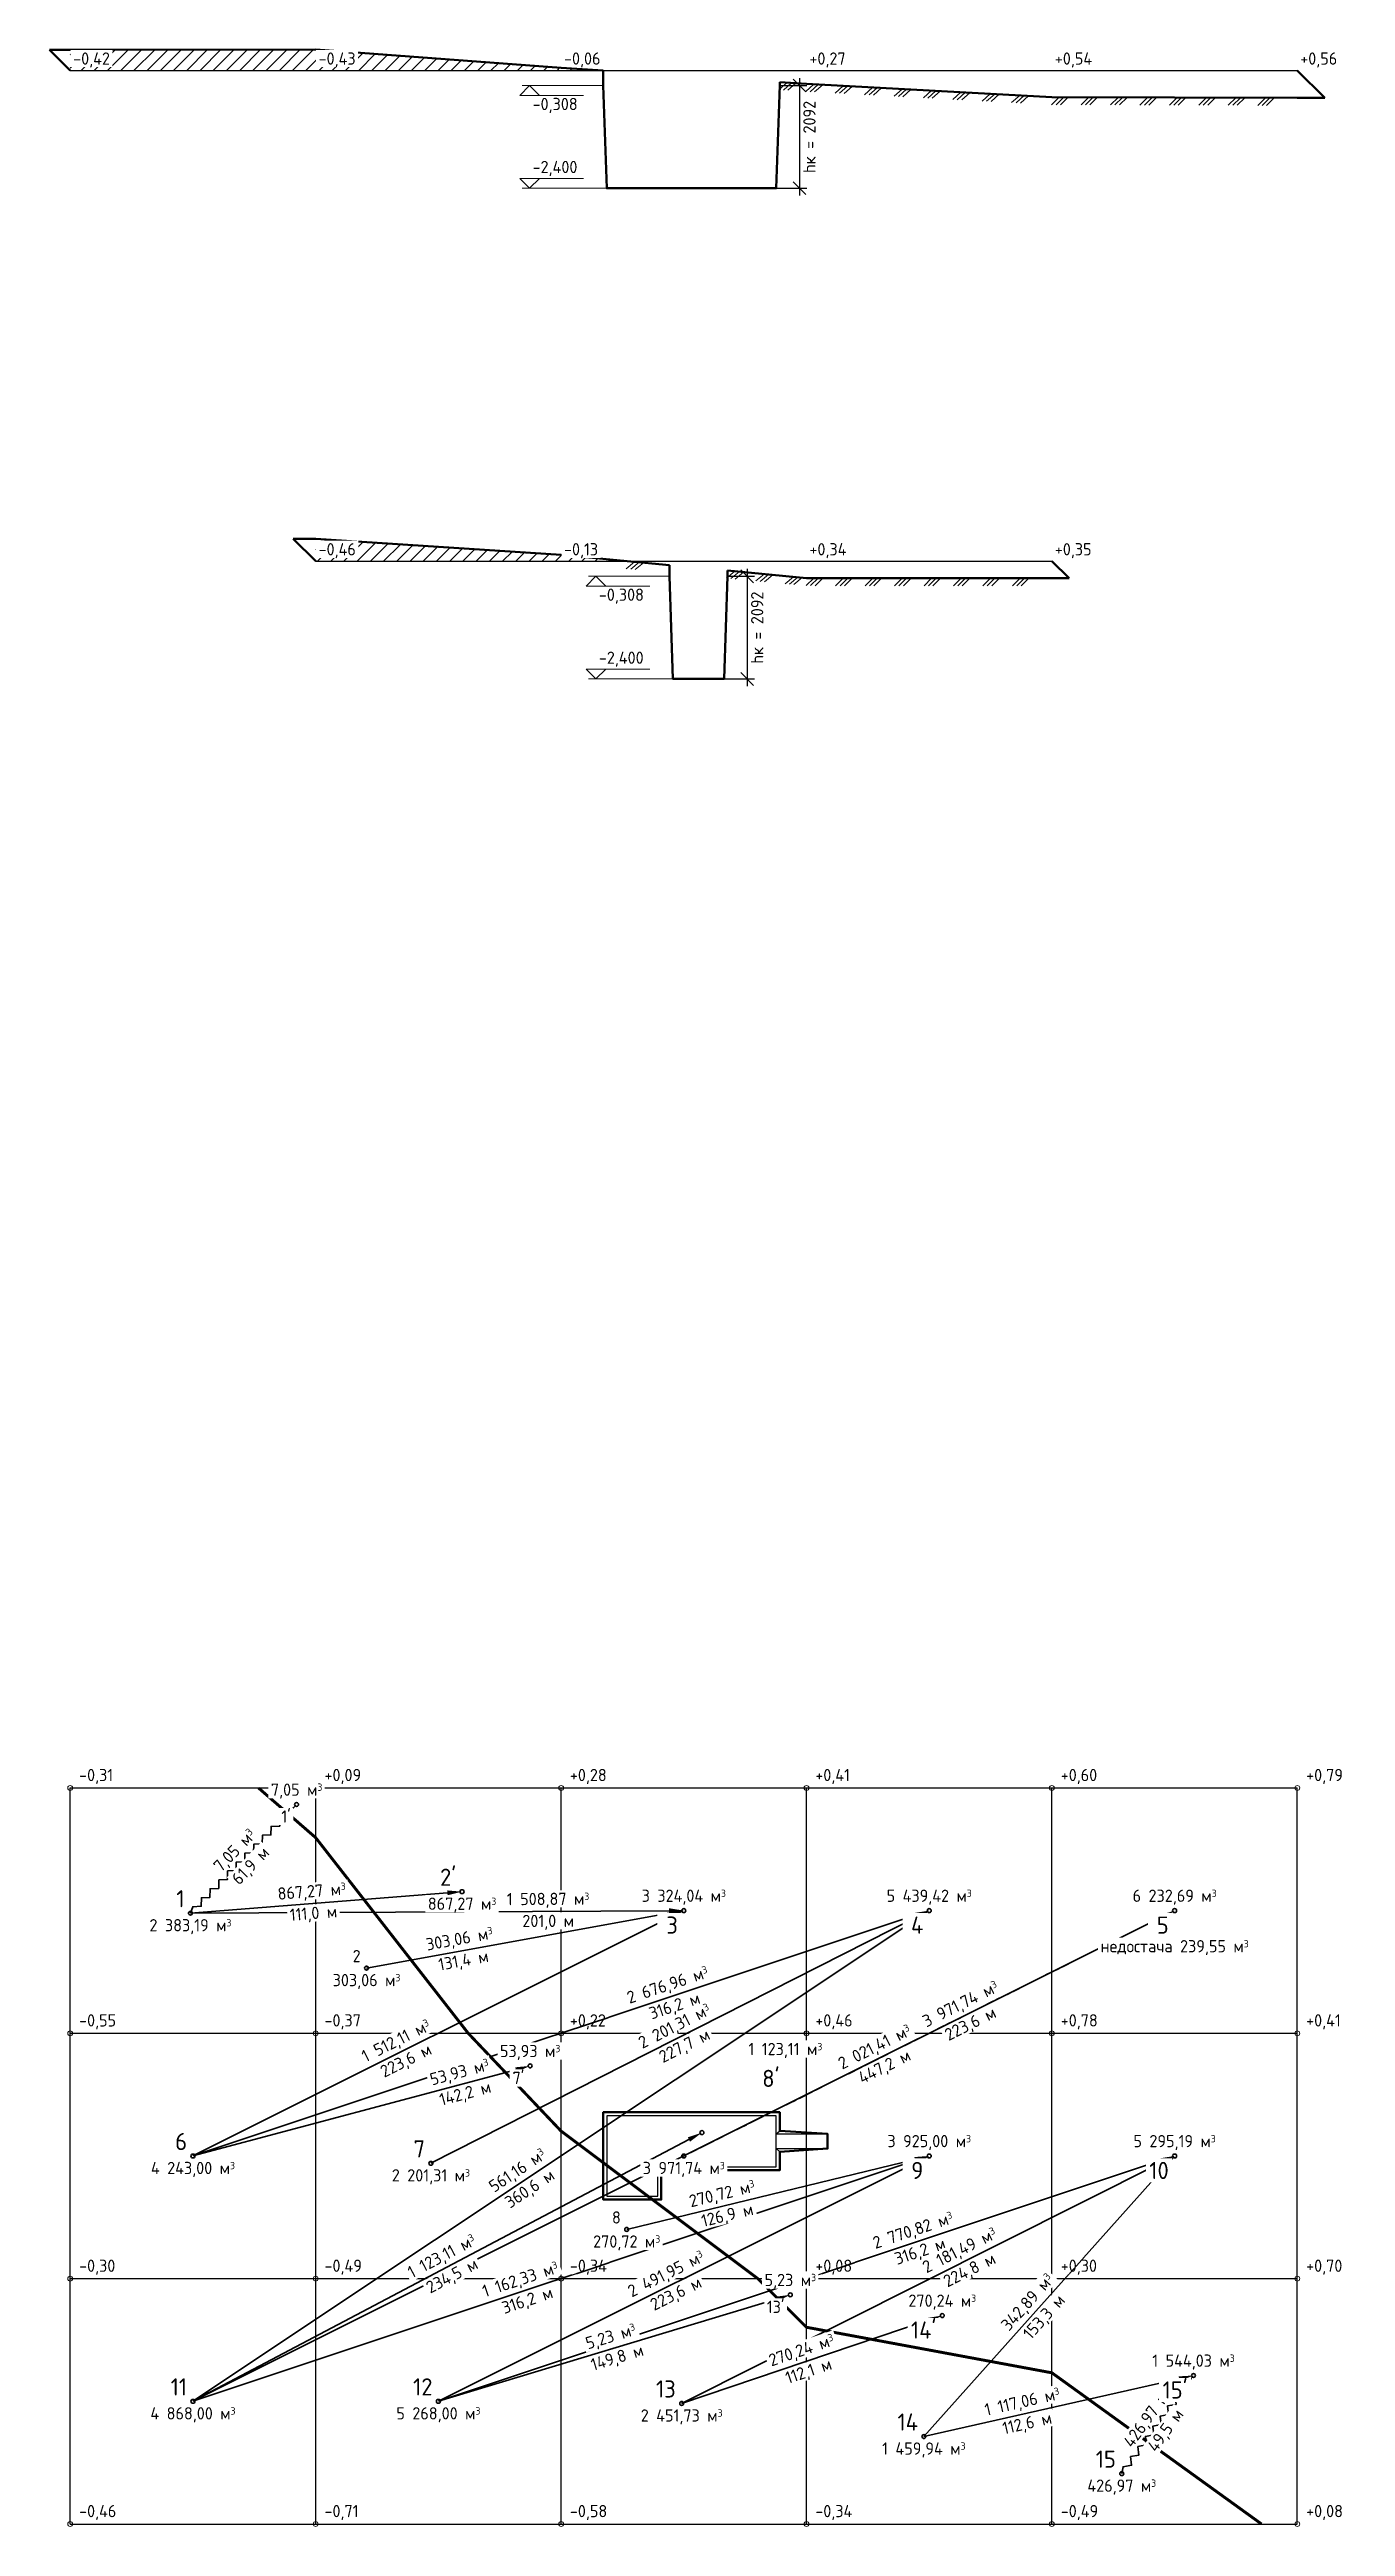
# Model space of a CAD drawing. Header units: metres. Extents: x -53 to 561, y -5023 to 322.
# Drawn here: x -8 to 520, y -3001 to -1991 of the extents above; entities that cross this region are included whole.
import ezdxf

# ---------------------------------------------------------------- set-up
doc = ezdxf.new("R2010")
doc.units = ezdxf.units.M
doc.linetypes.add('ГОСТ_штриховая', pattern=[7.5, 6, -1.5])
for name, color, linetype, lineweight in [('Котлован', 7, 'Continuous', 50), ('Котлован_низ', 7, 'Continuous', 25), ('ЛНР', 1, 'Continuous', 70), ('Номера_фигур', 7, 'Continuous', 25), ('Отметки', 5, 'Continuous', 18), ('ПВ_штриховка', 8, 'Continuous', 18), ('Перемещения', 7, 'Continuous', 35), ('Проектная', 1, 'Continuous', 25), ('Профиль', 7, 'Continuous', 50), ('Размеры', 3, 'Continuous', 18), ('Сетка', 7, 'Continuous', 25), ('Штриховка', 8, 'Continuous', 18)]:
    doc.layers.add(name, color=color, linetype=linetype, lineweight=lineweight)
doc.styles.add('ГОСТ тип Б', font='GOST_B.TTF')
doc.dimstyles.new('Мв1-100', dxfattribs={"dimscale": 2, "dimtxt": 2.5, "dimasz": 2.5, "dimexe": 1.5, "dimexo": 0, "dimgap": 0.8, "dimtad": 1, "dimdec": 0, "dimlfac": 50, "dimtxsty": 'ГОСТ тип Б', "dimtsz": 1.3, "dimcen": 2.5, "dimdle": 1.5, "dimclrd": 3, "dimclre": 3, "dimclrt": 3, "dimazin": 3, "dimtfac": 1, "dimtix": 1, "dimtmove": 0, "dimatfit": 3, "dimtfill": 1})

msp = doc.modelspace()

# ---------------------------------------------------------------- texts
at = {"layer": 'Отметки', "char_height": 5, "style": 'ГОСТ тип Б'}
for s, insert, attachment_point in [('-0,308', (188.398, -2011.164), 1), ('-2,400', (188.398, -2043), 7), ('-0,308', (215.398, -2211.164), 1), ('-2,400', (215.398, -2243), 7)]:
    msp.add_mtext(s, dxfattribs=dict(at, insert=insert, attachment_point=attachment_point))

# ---------------------------------------------------------------- hatches: boundary and pattern name
at = {"layer": 'ПВ_штриховка'}
h = msp.add_hatch(dxfattribs=at)
h.set_pattern_fill('ANSI31', color=8, scale=1.2)
h.paths.add_polyline_path([(0, -2000), (100, -2000), (100, -1991.464), (0, -1991.564)])
h = msp.add_hatch(dxfattribs=at)
h.set_pattern_fill('ANSI31', color=8, scale=1.2)
h.paths.add_polyline_path([(100, -2000), (200, -2000), (200, -1998.864), (100, -1991.464)])
h = msp.add_hatch(dxfattribs=at)
h.set_pattern_fill('ANSI31', color=8, scale=1.2)
h.paths.add_polyline_path([(200, -2000), (217.198, -2000), (217.198, -1999.999), (200, -1998.864)])
h = msp.add_hatch(dxfattribs=at)
h.set_pattern_fill('ANSI31', color=8, scale=1.2)
h.paths.add_polyline_path([(100, -2200), (200, -2200), (200, -2197.464), (100, -2190.864)])
h = msp.add_hatch(dxfattribs=at)
h.set_pattern_fill('ANSI31', color=8, scale=1.2)
h.paths.add_polyline_path([(200, -2200), (226.979, -2200), (226.979, -2200), (200, -2197.464)])

# ---------------------------------------------------------------- linework, layer by layer
at = {"layer": 'Котлован'}
for points in [[(217.198, -1999.999), (217.198, -2006.164), (218.6, -2048), (287.7, -2048), (289.102, -2006.164), (289.102, -2004.745)], [(244.198, -2201.619), (244.198, -2206.164), (245.6, -2248), (266.4, -2248), (267.802, -2206.164), (267.802, -2203.837)]]:
    msp.add_lwpolyline(points, dxfattribs=at)
msp.add_lwpolyline([(289.102, -2839.692), (289.102, -2832.198), (217.198, -2832.198), (217.198, -2867.802), (240.802, -2867.802), (240.802, -2855.802), (289.102, -2855.802), (289.102, -2848.308), (308.618, -2847), (308.618, -2841)], close=True, dxfattribs=at)
at = {"layer": 'Котлован_низ'}
for p, q in [((287.7, -2841), (289.102, -2839.692)), ((287.7, -2841), (308.618, -2841)), ((287.7, -2847), (308.618, -2847)), ((287.7, -2847), (289.102, -2848.308))]:
    msp.add_line(p, q, dxfattribs=at)
msp.add_lwpolyline([(218.6, -2866.4), (239.4, -2866.4), (239.4, -2854.4), (287.7, -2854.4), (287.7, -2833.6), (218.6, -2833.6)], close=True, dxfattribs=at)
at = {"layer": 'ЛНР', "const_width": 1.2}
msp.add_lwpolyline([(485.404, -3000), (400, -2938.38), (300, -2919.81), (280.19, -2900), (200, -2839.857), (162.169, -2800), (100, -2720.261), (76.7, -2700)], dxfattribs=at)
at = {"layer": 'Отметки'}
for p, q in [((183.198, -2010.164), (187.198, -2006.164)), ((217.198, -2006.164), (184.198, -2006.164)), ((187.198, -2006.164), (191.198, -2010.164)), ((183.198, -2010.164), (209.198, -2010.164)), ((183.198, -2044), (187.198, -2048)), ((183.198, -2044), (209.198, -2044)), ((218.6, -2048), (184.198, -2048)), ((187.198, -2048), (191.198, -2044)), ((210.198, -2210.164), (214.198, -2206.164)), ((210.198, -2210.164), (236.198, -2210.164)), ((244.198, -2206.164), (211.198, -2206.164)), ((214.198, -2206.164), (218.198, -2210.164)), ((210.198, -2244), (214.198, -2248)), ((210.198, -2244), (236.198, -2244)), ((245.6, -2248), (211.198, -2248)), ((214.198, -2248), (218.198, -2244))]:
    msp.add_line(p, q, dxfattribs=at)
at = {"layer": 'Перемещения'}
for p, q in [((48.979, -2751.045), (153.667, -2742.755)), ((48.979, -2751.045), (244, -2750.031)), ((120.723, -2773.42), (244.096, -2751.07)), ((50, -2850), (181.593, -2814.835)), ((226.73, -2879.952), (344.17, -2851.417)), ((150, -2950), (287.654, -2908.341)), ((249.131, -2950.869), (349.634, -2916.959)), ((347.817, -2964.345), (451.837, -2940.804))]:
    msp.add_line(p, q, dxfattribs=at)
for points in [[(48.979, -2751.045), (49.896, -2748.389), (53.389, -2748.248), (53.447, -2744.753), (56.94, -2744.611), (56.998, -2741.116), (60.491, -2740.975), (60.549, -2737.48), (64.042, -2737.339), (64.101, -2733.844), (67.593, -2733.702), (67.652, -2730.207), (71.144, -2730.066), (71.203, -2726.571), (74.695, -2726.43), (74.754, -2722.935), (78.246, -2722.794), (78.305, -2719.299), (81.798, -2719.157), (81.856, -2715.662), (85.349, -2715.521), (85.407, -2712.026), (88.041, -2711.046)], [(428.468, -2979.46), (429.01, -2976.685), (432.458, -2976.034), (432.031, -2972.551), (435.479, -2971.901), (435.052, -2968.418), (438.5, -2967.767), (438.073, -2964.284), (441.522, -2963.634), (441.095, -2960.151), (444.543, -2959.5), (444.116, -2956.017), (447.564, -2955.366), (447.137, -2951.883), (450.585, -2951.233), (450.158, -2947.75), (453.607, -2947.099), (454.148, -2944.324)]]:
    msp.add_lwpolyline(points, dxfattribs=at)
for points in [[(88.041, -2711.046, 2, 0, 0), (92.233, -2706.754, 0, 0, 0)], [(153.667, -2742.755, 2, 0, 0), (159.648, -2742.282, 0, 0, 0)], [(244, -2750.031, 2, 0, 0), (250, -2750, 0, 0, 0)], [(244.096, -2751.07, 2, 0, 0), (250, -2750, 0, 0, 0)], [(244.633, -2752.683, 2, 0, 0), (250, -2750, 0, 0, 0)], [(344.308, -2751.897, 2, 0, 0), (350, -2750, 0, 0, 0)], [(344.649, -2752.714, 2, 0, 0), (350, -2750, 0, 0, 0)], [(345.008, -2753.328, 2, 0, 0), (350, -2750, 0, 0, 0)], [(444.633, -2752.683, 2, 0, 0), (450, -2750, 0, 0, 0)], [(444.633, -2752.683, 2, 0, 0), (450, -2750, 0, 0, 0)], [(181.593, -2814.835, 2, 0, 0), (187.39, -2813.286, 0, 0, 0)], [(252.089, -2843.284, 2, 0, 0), (257.395, -2840.482, 0, 0, 0)], [(344.17, -2851.417, 2, 0, 0), (350, -2850, 0, 0, 0)], [(344.308, -2851.897, 2, 0, 0), (350, -2850, 0, 0, 0)], [(344.633, -2852.683, 2, 0, 0), (350, -2850, 0, 0, 0)], [(444.308, -2851.897, 2, 0, 0), (450, -2850, 0, 0, 0)], [(444.638, -2852.693, 2, 0, 0), (450, -2850, 0, 0, 0)], [(446.002, -2854.474, 2, 0, 0), (450, -2850, 0, 0, 0)], [(287.654, -2908.341, 2, 0, 0), (293.397, -2906.603, 0, 0, 0)], [(349.634, -2916.959, 2, 0, 0), (355.319, -2915.041, 0, 0, 0)], [(451.837, -2940.804, 2, 0, 0), (457.689, -2939.48, 0, 0, 0)], [(454.148, -2944.324, 2, 0, 0), (457.689, -2939.48, 0, 0, 0)]]:
    msp.add_lwpolyline(points, format="xyseb", dxfattribs=at)
for centre in [(92.233, -2706.754), (159.648, -2742.282), (48.979, -2751.045), (250, -2750), (350, -2750), (450, -2750), (120.723, -2773.42), (187.39, -2813.286), (257.395, -2840.482), (50, -2850), (146.951, -2852.994), (250, -2850), (350, -2850), (450, -2850), (226.73, -2879.952), (293.397, -2906.603), (355.319, -2915.041), (457.689, -2939.48), (50, -2950), (150, -2950), (249.131, -2950.869), (347.817, -2964.345), (428.468, -2979.46)]:
    msp.add_circle(centre, 0.8, dxfattribs=at)
at = {"layer": 'Проектная'}
for p, q in [((0, -2000), (500, -2000)), ((100, -2200), (400, -2200))]:
    msp.add_line(p, q, dxfattribs=at)
at = {"layer": 'Профиль'}
for p, q in [((0, -2000), (-8.436, -1991.564)), ((500, -2000), (511.164, -2011.164)), ((100, -2200), (90.864, -2190.864)), ((400, -2200), (406.964, -2206.964))]:
    msp.add_line(p, q, dxfattribs=at)
for points in [[(-8.436, -1991.564), (0, -1991.564), (100, -1991.464), (200, -1998.864), (217.198, -1999.999)], [(289.102, -2004.745), (300, -2005.464), (400, -2010.864), (500, -2011.164), (511.164, -2011.164)], [(90.864, -2190.864), (100, -2190.864), (200, -2197.464), (226.979, -2200), (244.198, -2201.619)], [(267.802, -2203.837), (300, -2206.864), (400, -2206.964), (406.964, -2206.964)]]:
    msp.add_lwpolyline(points, dxfattribs=at)
at = {"layer": 'Сетка'}
for p, q in [((0, -2700), (500, -2700)), ((0, -3000), (0, -2700)), ((100, -3000), (100, -2700)), ((200, -3000), (200, -2700)), ((300, -3000), (300, -2700)), ((400, -3000), (400, -2700)), ((500, -3000), (500, -2700)), ((0, -2800), (500, -2800)), ((0, -2900), (500, -2900)), ((0, -3000), (500, -3000))]:
    msp.add_line(p, q, dxfattribs=at)
at = {"layer": 'Штриховка'}
for p, q in [((292.095, -2004.942), (288.786, -2007.842)), ((293.891, -2005.061), (290.582, -2007.96)), ((295.687, -2005.179), (292.378, -2008.079)), ((302.996, -2005.626), (299.721, -2008.565)), ((304.793, -2005.723), (301.519, -2008.662)), ((306.59, -2005.82), (303.316, -2008.759)), ((314.978, -2006.273), (311.704, -2009.212)), ((316.776, -2006.37), (313.501, -2009.309)), ((318.573, -2006.467), (315.298, -2009.406)), ((326.961, -2006.92), (323.686, -2009.859)), ((328.758, -2007.017), (325.484, -2009.956)), ((330.555, -2007.114), (327.281, -2010.053)), ((338.943, -2007.567), (335.669, -2010.506)), ((340.741, -2007.664), (337.466, -2010.603)), ((342.538, -2007.761), (339.264, -2010.7)), ((350.926, -2008.214), (347.651, -2011.153)), ((352.723, -2008.311), (349.449, -2011.25)), ((354.521, -2008.408), (351.246, -2011.347)), ((362.908, -2008.861), (359.634, -2011.8)), ((364.706, -2008.958), (361.431, -2011.897)), ((366.503, -2009.055), (363.229, -2011.994)), ((374.891, -2009.508), (371.616, -2012.447)), ((376.688, -2009.605), (373.414, -2012.544)), ((378.486, -2009.702), (375.211, -2012.641)), ((386.873, -2010.155), (383.599, -2013.094)), ((388.671, -2010.252), (385.396, -2013.191)), ((390.468, -2010.349), (387.194, -2013.288)), ((403, -2010.873), (399.879, -2013.975)), ((404.8, -2010.878), (401.679, -2013.98)), ((406.6, -2010.884), (403.479, -2013.986)), ((415, -2010.909), (411.879, -2014.011)), ((416.8, -2010.914), (413.679, -2014.016)), ((418.6, -2010.92), (415.479, -2014.022)), ((427, -2010.945), (423.879, -2014.047)), ((428.8, -2010.95), (425.679, -2014.052)), ((430.6, -2010.956), (427.479, -2014.058)), ((439, -2010.981), (435.879, -2014.083)), ((440.8, -2010.986), (437.679, -2014.088)), ((442.6, -2010.992), (439.479, -2014.094)), ((451, -2011.017), (447.879, -2014.119)), ((452.8, -2011.022), (449.679, -2014.124)), ((454.6, -2011.028), (451.479, -2014.13)), ((463, -2011.053), (459.879, -2014.155)), ((464.8, -2011.058), (461.679, -2014.16)), ((466.6, -2011.064), (463.479, -2014.166)), ((475, -2011.089), (471.879, -2014.191)), ((476.8, -2011.094), (473.679, -2014.196)), ((478.6, -2011.1), (475.479, -2014.202)), ((487, -2011.125), (483.879, -2014.227)), ((488.8, -2011.13), (485.679, -2014.232)), ((490.6, -2011.136), (487.479, -2014.238)), ((229.966, -2200.281), (226.577, -2203.087)), ((231.758, -2200.449), (228.369, -2203.256)), ((233.55, -2200.618), (230.161, -2203.424)), ((270.788, -2204.118), (267.4, -2206.925)), ((272.58, -2204.287), (269.192, -2207.093)), ((274.373, -2204.455), (270.984, -2207.261)), ((282.736, -2205.241), (279.347, -2208.048)), ((284.528, -2205.41), (281.139, -2208.216)), ((286.32, -2205.578), (282.931, -2208.385)), ((294.683, -2206.364), (291.294, -2209.171)), ((296.475, -2206.533), (293.086, -2209.339)), ((298.267, -2206.701), (294.878, -2209.508)), ((303, -2206.867), (299.886, -2209.975)), ((304.8, -2206.869), (301.686, -2209.977)), ((306.6, -2206.871), (303.486, -2209.979)), ((315, -2206.879), (311.886, -2209.987)), ((316.8, -2206.881), (313.686, -2209.989)), ((318.6, -2206.883), (315.486, -2209.991)), ((327, -2206.891), (323.886, -2209.999)), ((328.8, -2206.893), (325.686, -2210.001)), ((330.6, -2206.895), (327.486, -2210.003)), ((339, -2206.903), (335.886, -2210.011)), ((340.8, -2206.905), (337.686, -2210.013)), ((342.6, -2206.907), (339.486, -2210.015)), ((351, -2206.915), (347.886, -2210.023)), ((352.8, -2206.917), (349.686, -2210.025)), ((354.6, -2206.919), (351.486, -2210.027)), ((363, -2206.927), (359.886, -2210.035)), ((364.8, -2206.929), (361.686, -2210.037)), ((366.6, -2206.931), (363.486, -2210.039)), ((375, -2206.939), (371.886, -2210.047)), ((376.8, -2206.941), (373.686, -2210.049)), ((378.6, -2206.943), (375.486, -2210.051)), ((387, -2206.951), (383.886, -2210.059)), ((388.8, -2206.953), (385.686, -2210.061)), ((390.6, -2206.955), (387.486, -2210.063))]:
    msp.add_line(p, q, dxfattribs=at)

msp.set_redraw_order([(e.dxf.handle, doc.entitydb.next_handle()) for e in msp.query("TEXT MTEXT ATTDEF DIMENSION ARC_DIMENSION")])  # texts and dimensions are drawn at this point

# ---------------------------------------------------------------- next in the draw order: texts
at = {"layer": 'Номера_фигур', "style": 'ГОСТ тип Б', "bg_fill": 3, "box_fill_scale": 1.2, "bg_fill_color": 0}
for s, insert, char_height, attachment_point in [("1'", (89.833, -2709.154), 5, 3), ("2'", (157.248, -2739.882), 7, 9)]:
    msp.add_mtext(s, dxfattribs=dict(at, insert=insert, char_height=char_height, attachment_point=attachment_point))
at = {"layer": 'Отметки', "char_height": 5, "attachment_point": 7, "style": 'ГОСТ тип Б', "bg_fill": 3, "box_fill_scale": 1.2, "bg_fill_color": 0}
for s, insert in [('-0,42', (1.2, -1998.8)), ('-0,43', (101.2, -1998.8)), ('-0,06', (201.2, -1998.8)), ('+0,27', (301.2, -1998.8)), ('+0,54', (401.2, -1998.8)), ('+0,56', (501.2, -1998.8)), ('-0,46', (101.2, -2198.8)), ('-0,13', (201.2, -2198.8)), ('+0,34', (301.2, -2198.8)), ('+0,35', (401.2, -2198.8)), ('-0,31', (3.6, -2698.4)), ('+0,09', (103.6, -2698.4)), ('+0,28', (203.6, -2698.4)), ('+0,41', (303.6, -2698.4)), ('+0,60', (403.6, -2698.4)), ('+0,79', (503.6, -2698.4)), ('-0,55', (3.6, -2798.4)), ('-0,37', (103.6, -2798.4)), ('+0,22', (203.6, -2798.4)), ('+0,46', (303.6, -2798.4)), ('+0,78', (403.6, -2798.4)), ('+0,41', (503.6, -2798.4)), ('-0,30', (3.6, -2898.4)), ('-0,49', (103.6, -2898.4)), ('-0,34', (203.6, -2898.4)), ('+0,08', (303.6, -2898.4)), ('+0,30', (403.6, -2898.4)), ('+0,70', (503.6, -2898.4)), ('-0,46', (3.6, -2998.4)), ('-0,71', (103.6, -2998.4)), ('-0,58', (203.6, -2998.4)), ('-0,34', (303.6, -2998.4)), ('-0,49', (403.6, -2998.4)), ('+0,08', (503.6, -2998.4))]:
    msp.add_mtext(s, dxfattribs=dict(at, insert=insert))
at = {"layer": 'Перемещения', "insert": (69.605, -2727.921), "char_height": 5, "attachment_point": 8, "rotation": 45.678996, "style": 'ГОСТ тип Б', "bg_fill": 3, "box_fill_scale": 1.2, "bg_fill_color": 0}
msp.add_mtext('7,05 м{\\H0.6x;\\A2;3}', dxfattribs=at)

# ---------------------------------------------------------------- next in the draw order: dimensions: what is measured, and where the dimension line sits
at = {"layer": 'Размеры'}
msp.add_linear_dim(base=(275.802, -2206.164), p1=(267.802, -2206.164), p2=(266.4, -2248), angle=90, text='hк = <>', dimstyle='Мв1-100', dxfattribs=at).render()

# ---------------------------------------------------------------- next in the draw order: linework, layer by layer
at = {"layer": 'Отметки'}
for centre in [(0, -2700), (100, -2700), (200, -2700), (300, -2700), (400, -2700), (500, -2700), (0, -2800), (100, -2800), (200, -2800), (300, -2800), (400, -2800), (500, -2800), (0, -2900), (100, -2900), (200, -2900), (300, -2900), (400, -2900), (500, -2900), (0, -3000), (100, -3000), (200, -3000), (300, -3000), (400, -3000), (500, -3000)]:
    msp.add_circle(centre, 1, dxfattribs=at)
at = {"layer": 'Перемещения'}
for p, q in [((50, -2850), (344.308, -2751.897)), ((50, -2850), (244.633, -2752.683)), ((50, -2950), (444.633, -2752.683)), ((50, -2950), (345.008, -2753.328)), ((146.951, -2852.994), (344.649, -2752.714)), ((50, -2950), (252.089, -2843.284)), ((50, -2950), (344.308, -2851.897)), ((150, -2950), (444.308, -2851.897)), ((150, -2950), (344.633, -2852.683)), ((249.131, -2950.869), (444.638, -2852.693)), ((347.817, -2964.345), (446.002, -2854.474))]:
    msp.add_line(p, q, dxfattribs=at)
at = {"layer": 'Перемещения', "linetype": 'ГОСТ_штриховая'}
msp.add_line((250, -2850), (444.633, -2752.683), dxfattribs=at)

# ---------------------------------------------------------------- next in the draw order: texts
at = {"layer": 'Перемещения', "insert": (71.608, -2729.878), "char_height": 5, "attachment_point": 2, "rotation": 45.678996, "style": 'ГОСТ тип Б', "bg_fill": 3, "box_fill_scale": 1.2, "bg_fill_color": 0}
msp.add_mtext('61,9 м', dxfattribs=at)

# ---------------------------------------------------------------- next in the draw order: dimensions: what is measured, and where the dimension line sits
at = {"layer": 'Размеры'}
msp.add_linear_dim(base=(297.102, -2006.164), p1=(289.102, -2006.164), p2=(287.7, -2048), angle=90, text='hк = <>', dimstyle='Мв1-100', dxfattribs=at).render()

# ---------------------------------------------------------------- next in the draw order: texts
at = {"layer": 'Номера_фигур', "style": 'ГОСТ тип Б', "bg_fill": 3, "box_fill_scale": 1.2, "bg_fill_color": 0}
for s, insert, char_height, attachment_point in [('7,05 м{\\H0.6x;\\A2;3}', (92.233, -2704.354), 5, 8), ('1', (46.579, -2748.645), 7, 9), ('3', (247.6, -2752.4), 7, 3), ('4', (347.6, -2752.4), 7, 3), ('5', (447.6, -2752.4), 7, 3), ('2', (118.323, -2771.02), 5, 9), ("7'", (184.99, -2815.686), 5, 3), ("8'", (288.995, -2814.882), 7, 3), ('6', (47.6, -2847.6), 7, 9), ('7', (144.551, -2850.594), 7, 9), ('9', (347.6, -2852.4), 7, 3), ('10', (447.6, -2852.4), 7, 3), ('8', (224.33, -2877.552), 5, 9), ("13'", (290.997, -2909.003), 5, 3), ("14'", (352.919, -2917.441), 7, 3), ('11', (47.6, -2947.6), 7, 9), ('12', (147.6, -2947.6), 7, 9), ('14', (345.417, -2961.945), 7, 9)]:
    msp.add_mtext(s, dxfattribs=dict(at, insert=insert, char_height=char_height, attachment_point=attachment_point))
at = {"layer": 'Перемещения', "char_height": 5, "attachment_point": 8, "style": 'ГОСТ тип Б', "bg_fill": 3, "box_fill_scale": 1.2, "bg_fill_color": 0}
for s, insert, rotation in [('867,27 м{\\H0.6x;\\A2;3}', (98.67, -2745.706), 4.527687), ('1 508,87 м{\\H0.6x;\\A2;3}', (194.712, -2748.888), 0.297979), ('303,06 м{\\H0.6x;\\A2;3}', (159.257, -2765.017), 10.268552), ('2 676,96 м{\\H0.6x;\\A2;3}', (244.557, -2783.672), 18.434949), ('1 512,11 м{\\H0.6x;\\A2;3}', (134.374, -2806.248), 26.565051), ('2 021,41 м{\\H0.6x;\\A2;3}', (329.374, -2808.748), 26.565051), ('561,16 м{\\H0.6x;\\A2;3}', (184.223, -2858.835), 33.690068), ('270,72 м{\\H0.6x;\\A2;3}', (266.462, -2868.857), 13.657187), ('2 770,82 м{\\H0.6x;\\A2;3}', (344.557, -2883.672), 18.434949), ('1 123,11 м{\\H0.6x;\\A2;3}', (153.044, -2894.003), 27.837026), ('2 491,95 м{\\H0.6x;\\A2;3}', (244.374, -2901.248), 26.565051), ('270,24 м{\\H0.6x;\\A2;3}', (299.123, -2932.524), 18.644249), ('1 117,06 м{\\H0.6x;\\A2;3}', (388.71, -2953.655), 12.751561), ('426,97 м{\\H0.6x;\\A2;3}', (441.948, -2958.644), 53.837043)]:
    msp.add_mtext(s, dxfattribs=dict(at, insert=insert, rotation=rotation))

# ---------------------------------------------------------------- next in the draw order: texts
at = {"layer": 'Номера_фигур', "style": 'ГОСТ тип Б', "bg_fill": 3, "box_fill_scale": 1.2, "bg_fill_color": 0}
for s, insert, char_height, attachment_point in [('867,27 м{\\H0.6x;\\A2;3}', (159.648, -2744.682), 5, 2), ('3 324,04 м{\\H0.6x;\\A2;3}', (250, -2747.6), 5, 8), ('5 439,42 м{\\H0.6x;\\A2;3}', (350, -2747.6), 5, 8), ('6 232,69 м{\\H0.6x;\\A2;3}', (450, -2747.6), 5, 8), ('2 383,19 м{\\H0.6x;\\A2;3}', (48.979, -2753.445), 5, 2), ('недостача 239,55 м{\\H0.6x;\\A2;3}', (450, -2762), 5, 2), ('303,06 м{\\H0.6x;\\A2;3}', (120.723, -2775.82), 5, 2), ('1 123,11 м{\\H0.6x;\\A2;3}', (291.395, -2810.082), 5, 8), ('3 925,00 м{\\H0.6x;\\A2;3}', (350, -2847.6), 5, 8), ('5 295,19 м{\\H0.6x;\\A2;3}', (450, -2847.6), 5, 8), ('4 243,00 м{\\H0.6x;\\A2;3}', (50, -2852.4), 5, 2), ('2 201,31 м{\\H0.6x;\\A2;3}', (146.951, -2855.394), 5, 2), ('3 971,74 м{\\H0.6x;\\A2;3}', (250, -2852.4), 5, 2), ('270,72 м{\\H0.6x;\\A2;3}', (226.73, -2882.352), 5, 2), ('5,23 м{\\H0.6x;\\A2;3}', (293.397, -2904.203), 5, 8), ('4 868,00 м{\\H0.6x;\\A2;3}', (50, -2952.4), 5, 2), ('5 268,00 м{\\H0.6x;\\A2;3}', (150, -2952.4), 5, 2), ('1 459,94 м{\\H0.6x;\\A2;3}', (347.817, -2966.745), 5, 2), ('15', (426.068, -2977.06), 7, 9)]:
    msp.add_mtext(s, dxfattribs=dict(at, insert=insert, char_height=char_height, attachment_point=attachment_point))
at = {"layer": 'Перемещения', "char_height": 5, "style": 'ГОСТ тип Б', "bg_fill": 3, "box_fill_scale": 1.2, "bg_fill_color": 0}
for s, insert, attachment_point, rotation in [('111,0 м', (98.891, -2748.497), 2, 4.527687), ('201,0 м', (194.727, -2751.687), 2, 0.297979), ('131,4 м', (159.756, -2767.772), 2, 10.268552), ('316,2 м', (245.443, -2786.328), 2, 18.434949), ('3 971,74 м{\\H0.6x;\\A2;3}', (364.374, -2791.248), 8, 26.565051), ('223,6 м', (135.626, -2808.752), 2, 26.565051), ('447,2 м', (330.626, -2811.252), 2, 26.565051), ('360,6 м', (185.777, -2861.165), 2, 33.690068), ('126,9 м', (267.123, -2871.578), 2, 13.657187), ('316,2 м', (345.443, -2886.328), 2, 18.434949), ('234,5 м', (154.351, -2896.479), 2, 27.837026), ('223,6 м', (245.626, -2903.752), 2, 26.565051), ('112,1 м', (300.018, -2935.177), 2, 18.644249), ('112,6 м', (389.328, -2956.386), 2, 12.751561), ('49,5 м', (444.209, -2960.296), 2, 53.837043)]:
    msp.add_mtext(s, dxfattribs=dict(at, insert=insert, attachment_point=attachment_point, rotation=rotation))

# ---------------------------------------------------------------- next in the draw order: texts
at = {"layer": 'Номера_фигур', "style": 'ГОСТ тип Б', "bg_fill": 3, "box_fill_scale": 1.2, "bg_fill_color": 0}
for s, insert, char_height, attachment_point in [("15'", (455.289, -2941.88), 7, 3), ('426,97 м{\\H0.6x;\\A2;3}', (428.468, -2981.86), 5, 2)]:
    msp.add_mtext(s, dxfattribs=dict(at, insert=insert, char_height=char_height, attachment_point=attachment_point))
at = {"layer": 'Перемещения', "char_height": 5, "style": 'ГОСТ тип Б', "bg_fill": 3, "box_fill_scale": 1.2, "bg_fill_color": 0}
for s, insert, attachment_point, rotation in [('2 201,31 м{\\H0.6x;\\A2;3}', (247.842, -2800.248), 8, 26.895765), ('223,6 м', (365.626, -2793.752), 2, 26.565051), ('53,93 м{\\H0.6x;\\A2;3}', (159.55, -2819.276), 8, 14.961392), ('2 181,49 м{\\H0.6x;\\A2;3}', (364.003, -2891.618), 8, 26.664061), ('1 162,33 м{\\H0.6x;\\A2;3}', (184.557, -2903.672), 8, 18.434949), ('5,23 м{\\H0.6x;\\A2;3}', (221.293, -2926.962), 8, 16.837626)]:
    msp.add_mtext(s, dxfattribs=dict(at, insert=insert, attachment_point=attachment_point, rotation=rotation))

# ---------------------------------------------------------------- next in the draw order: texts
at = {"layer": 'Номера_фигур', "char_height": 5, "attachment_point": 8, "style": 'ГОСТ тип Б', "bg_fill": 3, "box_fill_scale": 1.2, "bg_fill_color": 0}
for s, insert in [('53,93 м{\\H0.6x;\\A2;3}', (187.39, -2810.886)), ('1 544,03 м{\\H0.6x;\\A2;3}', (457.689, -2937.08))]:
    msp.add_mtext(s, dxfattribs=dict(at, insert=insert))
at = {"layer": 'Перемещения', "char_height": 5, "attachment_point": 2, "style": 'ГОСТ тип Б', "bg_fill": 3, "box_fill_scale": 1.2, "bg_fill_color": 0}
for s, insert, rotation in [('227,7 м', (249.109, -2802.745), 26.895765), ('142,2 м', (160.273, -2821.981), 14.961392), ('224,8 м', (365.259, -2894.12), 26.664061), ('316,2 м', (185.443, -2906.328), 18.434949), ('149,8 м', (222.104, -2929.642), 16.837626)]:
    msp.add_mtext(s, dxfattribs=dict(at, insert=insert, rotation=rotation))

# ---------------------------------------------------------------- next in the draw order: texts
at = {"layer": 'Номера_фигур', "style": 'ГОСТ тип Б', "bg_fill": 3, "box_fill_scale": 1.2, "bg_fill_color": 0}
for s, insert, char_height, attachment_point in [('270,24 м{\\H0.6x;\\A2;3}', (355.319, -2912.641), 5, 8), ('13', (246.731, -2948.469), 7, 9)]:
    msp.add_mtext(s, dxfattribs=dict(at, insert=insert, char_height=char_height, attachment_point=attachment_point))
at = {"layer": 'Перемещения', "insert": (392.756, -2911.957), "char_height": 5, "attachment_point": 8, "rotation": 48.214879, "style": 'ГОСТ тип Б', "bg_fill": 3, "box_fill_scale": 1.2, "bg_fill_color": 0}
msp.add_mtext('342,89 м{\\H0.6x;\\A2;3}', dxfattribs=at)

# ---------------------------------------------------------------- next in the draw order: texts
at = {"layer": 'Номера_фигур', "insert": (249.131, -2953.269), "char_height": 5, "attachment_point": 2, "style": 'ГОСТ тип Б', "bg_fill": 3, "box_fill_scale": 1.2, "bg_fill_color": 0}
msp.add_mtext('2 451,73 м{\\H0.6x;\\A2;3}', dxfattribs=at)
at = {"layer": 'Перемещения', "insert": (394.844, -2913.822), "char_height": 5, "attachment_point": 2, "rotation": 48.214879, "style": 'ГОСТ тип Б', "bg_fill": 3, "box_fill_scale": 1.2, "bg_fill_color": 0}
msp.add_mtext('153,3 м', dxfattribs=at)

doc.saveas('drawing.dxf')
